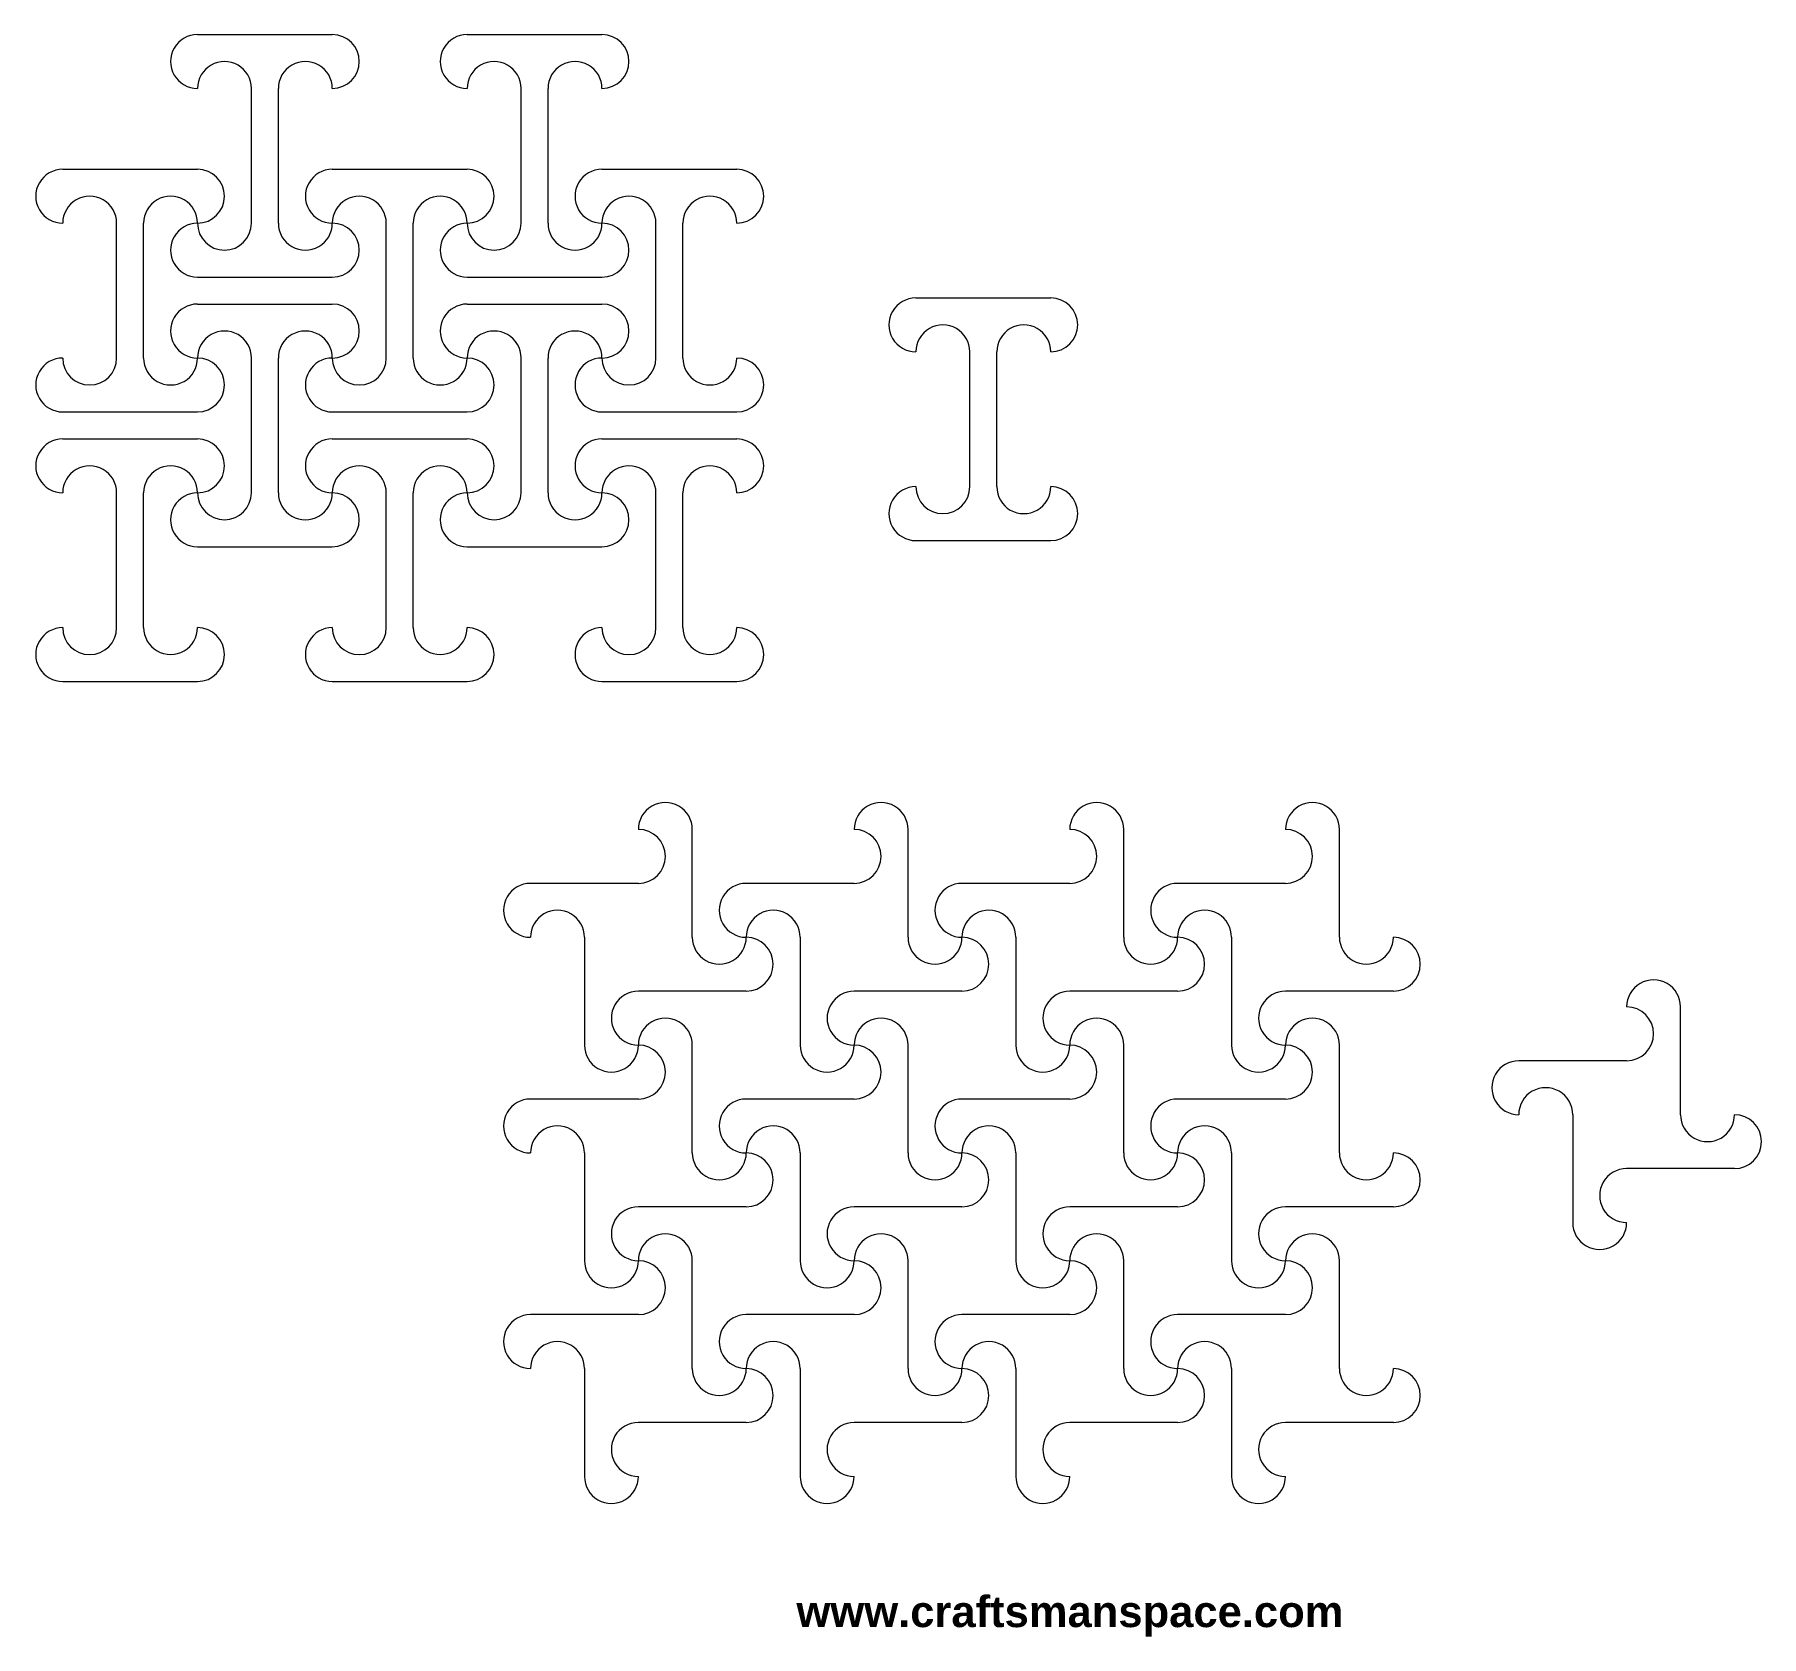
# Model space of a CAD drawing. Header units: millimetres. Extents: x -48 to 173, y -9 to 196.
import ezdxf

# ---------------------------------------------------------------- set-up
doc = ezdxf.new("R2010")
doc.units = ezdxf.units.MM
doc.header["$MEASUREMENT"] = 0
doc.layers.add('Default', color=7, linetype='Continuous')

msp = doc.modelspace()

# ---------------------------------------------------------------- texts
at = {"insert": (49.68, -4.27), "char_height": 4, "width": 92.9586, "attachment_point": 1}
msp.add_mtext('{\\fArial|b1|i0|c0|p34;www.craftsmanspace.com}', dxfattribs=at)

# ---------------------------------------------------------------- linework, layer by layer
at = {"layer": 'Default', "lineweight": 9}
for points, knots in [([(-27.17, 196.11), (-28.41, 196.11), (-29.55, 195.45), (-30.17, 194.38), (-30.17, 194.38), (-30.79, 193.31), (-30.79, 192), (-30.17, 190.92), (-30.17, 190.92), (-29.55, 189.85), (-28.41, 189.2), (-27.17, 189.2)], [0, 0, 0, 0, 0.25, 0.25, 0.25, 0.25, 0.5, 0.5, 0.5, 0.5, 1, 1, 1, 1]), ([(-9.88, 189.2), (-7.97, 189.2), (-6.42, 190.74), (-6.42, 192.65), (-6.42, 192.65), (-6.42, 194.57), (-7.97, 196.11), (-9.88, 196.11)], [0, 0, 0, 0, 0.333333, 0.333333, 0.333333, 0.333333, 1, 1, 1, 1]), ([(7.42, 196.11), (6.19, 196.11), (5.04, 195.45), (4.43, 194.38), (4.43, 194.38), (3.81, 193.31), (3.81, 192), (4.43, 190.92), (4.43, 190.92), (5.04, 189.85), (6.19, 189.2), (7.42, 189.2)], [0, 0, 0, 0, 0.25, 0.25, 0.25, 0.25, 0.5, 0.5, 0.5, 0.5, 1, 1, 1, 1]), ([(24.72, 189.2), (26.63, 189.2), (28.18, 190.74), (28.18, 192.65), (28.18, 192.65), (28.18, 194.57), (26.63, 196.11), (24.72, 196.11)], [0, 0, 0, 0, 0.333333, 0.333333, 0.333333, 0.333333, 1, 1, 1, 1]), ([(-20.26, 189.2), (-20.26, 190.43), (-20.91, 191.57), (-21.98, 192.19), (-21.98, 192.19), (-23.06, 192.81), (-24.37, 192.81), (-25.44, 192.19), (-25.44, 192.19), (-26.51, 191.57), (-27.17, 190.43), (-27.17, 189.2)], [0, 0, 0, 0, 0.25, 0.25, 0.25, 0.25, 0.5, 0.5, 0.5, 0.5, 1, 1, 1, 1]), ([(-9.88, 189.2), (-9.88, 190.43), (-10.54, 191.57), (-11.61, 192.19), (-11.61, 192.19), (-12.68, 192.81), (-14, 192.81), (-15.07, 192.19), (-15.07, 192.19), (-16.14, 191.57), (-16.8, 190.43), (-16.8, 189.2)], [0, 0, 0, 0, 0.25, 0.25, 0.25, 0.25, 0.5, 0.5, 0.5, 0.5, 1, 1, 1, 1]), ([(14.34, 189.2), (14.34, 190.43), (13.68, 191.57), (12.61, 192.19), (12.61, 192.19), (11.54, 192.81), (10.22, 192.81), (9.15, 192.19), (9.15, 192.19), (8.08, 191.57), (7.42, 190.43), (7.42, 189.2)], [0, 0, 0, 0, 0.25, 0.25, 0.25, 0.25, 0.5, 0.5, 0.5, 0.5, 1, 1, 1, 1]), ([(24.72, 189.2), (24.72, 190.43), (24.06, 191.57), (22.99, 192.19), (22.99, 192.19), (21.92, 192.81), (20.6, 192.81), (19.53, 192.19), (19.53, 192.19), (18.46, 191.57), (17.8, 190.43), (17.8, 189.2)], [0, 0, 0, 0, 0.25, 0.25, 0.25, 0.25, 0.5, 0.5, 0.5, 0.5, 1, 1, 1, 1]), ([(-44.47, 178.82), (-45.71, 178.82), (-46.85, 178.16), (-47.47, 177.09), (-47.47, 177.09), (-48.09, 176.02), (-48.09, 174.7), (-47.47, 173.63), (-47.47, 173.63), (-46.85, 172.56), (-45.71, 171.9), (-44.47, 171.9)], [0, 0, 0, 0, 0.25, 0.25, 0.25, 0.25, 0.5, 0.5, 0.5, 0.5, 1, 1, 1, 1]), ([(-27.17, 171.9), (-25.26, 171.9), (-23.71, 173.45), (-23.71, 175.36), (-23.71, 175.36), (-23.71, 177.27), (-25.26, 178.82), (-27.17, 178.82)], [0, 0, 0, 0, 0.333333, 0.333333, 0.333333, 0.333333, 1, 1, 1, 1]), ([(-9.88, 178.82), (-11.11, 178.82), (-12.25, 178.16), (-12.87, 177.09), (-12.87, 177.09), (-13.49, 176.02), (-13.49, 174.7), (-12.87, 173.63), (-12.87, 173.63), (-12.25, 172.56), (-11.11, 171.9), (-9.88, 171.9)], [0, 0, 0, 0, 0.25, 0.25, 0.25, 0.25, 0.5, 0.5, 0.5, 0.5, 1, 1, 1, 1]), ([(7.42, 171.9), (9.33, 171.9), (10.88, 173.45), (10.88, 175.36), (10.88, 175.36), (10.88, 177.27), (9.33, 178.82), (7.42, 178.82)], [0, 0, 0, 0, 0.333333, 0.333333, 0.333333, 0.333333, 1, 1, 1, 1]), ([(24.72, 178.82), (23.48, 178.82), (22.34, 178.16), (21.72, 177.09), (21.72, 177.09), (21.11, 176.02), (21.11, 174.7), (21.72, 173.63), (21.72, 173.63), (22.34, 172.56), (23.48, 171.9), (24.72, 171.9)], [0, 0, 0, 0, 0.25, 0.25, 0.25, 0.25, 0.5, 0.5, 0.5, 0.5, 1, 1, 1, 1]), ([(42.02, 171.9), (43.93, 171.9), (45.48, 173.45), (45.48, 175.36), (45.48, 175.36), (45.48, 177.27), (43.93, 178.82), (42.02, 178.82)], [0, 0, 0, 0, 0.333333, 0.333333, 0.333333, 0.333333, 1, 1, 1, 1]), ([(-37.55, 171.9), (-37.55, 173.13), (-38.21, 174.28), (-39.28, 174.89), (-39.28, 174.89), (-40.35, 175.51), (-41.67, 175.51), (-42.74, 174.89), (-42.74, 174.89), (-43.81, 174.28), (-44.47, 173.13), (-44.47, 171.9)], [0, 0, 0, 0, 0.25, 0.25, 0.25, 0.25, 0.5, 0.5, 0.5, 0.5, 1, 1, 1, 1]), ([(-27.17, 171.9), (-27.17, 173.13), (-27.83, 174.28), (-28.9, 174.89), (-28.9, 174.89), (-29.97, 175.51), (-31.29, 175.51), (-32.36, 174.89), (-32.36, 174.89), (-33.43, 174.28), (-34.09, 173.13), (-34.09, 171.9)], [0, 0, 0, 0, 0.25, 0.25, 0.25, 0.25, 0.5, 0.5, 0.5, 0.5, 1, 1, 1, 1]), ([(-2.96, 171.9), (-2.96, 173.13), (-3.62, 174.28), (-4.69, 174.89), (-4.69, 174.89), (-5.76, 175.51), (-7.08, 175.51), (-8.15, 174.89), (-8.15, 174.89), (-9.22, 174.28), (-9.88, 173.13), (-9.88, 171.9)], [0, 0, 0, 0, 0.25, 0.25, 0.25, 0.25, 0.5, 0.5, 0.5, 0.5, 1, 1, 1, 1]), ([(7.42, 171.9), (7.42, 173.13), (6.76, 174.28), (5.69, 174.89), (5.69, 174.89), (4.62, 175.51), (3.3, 175.51), (2.23, 174.89), (2.23, 174.89), (1.16, 174.28), (0.5, 173.13), (0.5, 171.9)], [0, 0, 0, 0, 0.25, 0.25, 0.25, 0.25, 0.5, 0.5, 0.5, 0.5, 1, 1, 1, 1]), ([(31.64, 171.9), (31.64, 173.13), (30.98, 174.28), (29.91, 174.89), (29.91, 174.89), (28.84, 175.51), (27.52, 175.51), (26.45, 174.89), (26.45, 174.89), (25.38, 174.28), (24.72, 173.13), (24.72, 171.9)], [0, 0, 0, 0, 0.25, 0.25, 0.25, 0.25, 0.5, 0.5, 0.5, 0.5, 1, 1, 1, 1]), ([(42.02, 171.9), (42.02, 173.13), (41.36, 174.28), (40.29, 174.89), (40.29, 174.89), (39.22, 175.51), (37.9, 175.51), (36.83, 174.89), (36.83, 174.89), (35.76, 174.28), (35.1, 173.13), (35.1, 171.9)], [0, 0, 0, 0, 0.25, 0.25, 0.25, 0.25, 0.5, 0.5, 0.5, 0.5, 1, 1, 1, 1]), ([(-27.17, 171.9), (-28.41, 171.9), (-29.55, 171.24), (-30.17, 170.17), (-30.17, 170.17), (-30.79, 169.1), (-30.79, 167.78), (-30.17, 166.71), (-30.17, 166.71), (-29.55, 165.64), (-28.41, 164.98), (-27.17, 164.98)], [0, 0, 0, 0, 0.25, 0.25, 0.25, 0.25, 0.5, 0.5, 0.5, 0.5, 1, 1, 1, 1]), ([(-27.17, 171.9), (-27.17, 169.99), (-25.63, 168.44), (-23.71, 168.44), (-23.71, 168.44), (-21.8, 168.44), (-20.26, 169.99), (-20.26, 171.9)], [0, 0, 0, 0, 0.333333, 0.333333, 0.333333, 0.333333, 1, 1, 1, 1]), ([(-16.8, 171.9), (-16.8, 170.66), (-16.14, 169.52), (-15.07, 168.9), (-15.07, 168.9), (-14, 168.28), (-12.68, 168.28), (-11.61, 168.9), (-11.61, 168.9), (-10.54, 169.52), (-9.88, 170.66), (-9.88, 171.9)], [0, 0, 0, 0, 0.25, 0.25, 0.25, 0.25, 0.5, 0.5, 0.5, 0.5, 1, 1, 1, 1]), ([(-9.88, 164.98), (-7.97, 164.98), (-6.42, 166.53), (-6.42, 168.44), (-6.42, 168.44), (-6.42, 170.35), (-7.97, 171.9), (-9.88, 171.9)], [0, 0, 0, 0, 0.333333, 0.333333, 0.333333, 0.333333, 1, 1, 1, 1]), ([(7.42, 171.9), (6.19, 171.9), (5.04, 171.24), (4.43, 170.17), (4.43, 170.17), (3.81, 169.1), (3.81, 167.78), (4.43, 166.71), (4.43, 166.71), (5.04, 165.64), (6.19, 164.98), (7.42, 164.98)], [0, 0, 0, 0, 0.25, 0.25, 0.25, 0.25, 0.5, 0.5, 0.5, 0.5, 1, 1, 1, 1]), ([(7.42, 171.9), (7.42, 169.99), (8.97, 168.44), (10.88, 168.44), (10.88, 168.44), (12.79, 168.44), (14.34, 169.99), (14.34, 171.9)], [0, 0, 0, 0, 0.333333, 0.333333, 0.333333, 0.333333, 1, 1, 1, 1]), ([(17.8, 171.9), (17.8, 170.66), (18.46, 169.52), (19.53, 168.9), (19.53, 168.9), (20.6, 168.28), (21.92, 168.28), (22.99, 168.9), (22.99, 168.9), (24.06, 169.52), (24.72, 170.66), (24.72, 171.9)], [0, 0, 0, 0, 0.25, 0.25, 0.25, 0.25, 0.5, 0.5, 0.5, 0.5, 1, 1, 1, 1]), ([(24.72, 164.98), (26.63, 164.98), (28.18, 166.53), (28.18, 168.44), (28.18, 168.44), (28.18, 170.35), (26.63, 171.9), (24.72, 171.9)], [0, 0, 0, 0, 0.333333, 0.333333, 0.333333, 0.333333, 1, 1, 1, 1]), ([(65, 162.31), (63.76, 162.31), (62.62, 161.65), (62, 160.58), (62, 160.58), (61.38, 159.51), (61.38, 158.19), (62, 157.12), (62, 157.12), (62.62, 156.05), (63.76, 155.39), (65, 155.39)], [0, 0, 0, 0, 0.25, 0.25, 0.25, 0.25, 0.5, 0.5, 0.5, 0.5, 1, 1, 1, 1]), ([(82.3, 155.39), (84.21, 155.39), (85.76, 156.94), (85.76, 158.85), (85.76, 158.85), (85.76, 160.76), (84.21, 162.31), (82.3, 162.31)], [0, 0, 0, 0, 0.333333, 0.333333, 0.333333, 0.333333, 1, 1, 1, 1]), ([(-27.17, 161.52), (-28.41, 161.52), (-29.55, 160.86), (-30.17, 159.79), (-30.17, 159.79), (-30.79, 158.72), (-30.79, 157.4), (-30.17, 156.33), (-30.17, 156.33), (-29.55, 155.26), (-28.41, 154.6), (-27.17, 154.6)], [0, 0, 0, 0, 0.25, 0.25, 0.25, 0.25, 0.5, 0.5, 0.5, 0.5, 1, 1, 1, 1]), ([(-9.88, 154.6), (-7.97, 154.6), (-6.42, 156.15), (-6.42, 158.06), (-6.42, 158.06), (-6.42, 159.97), (-7.97, 161.52), (-9.88, 161.52)], [0, 0, 0, 0, 0.333333, 0.333333, 0.333333, 0.333333, 1, 1, 1, 1]), ([(7.42, 161.52), (6.19, 161.52), (5.04, 160.86), (4.43, 159.79), (4.43, 159.79), (3.81, 158.72), (3.81, 157.4), (4.43, 156.33), (4.43, 156.33), (5.04, 155.26), (6.19, 154.6), (7.42, 154.6)], [0, 0, 0, 0, 0.25, 0.25, 0.25, 0.25, 0.5, 0.5, 0.5, 0.5, 1, 1, 1, 1]), ([(24.72, 154.6), (26.63, 154.6), (28.18, 156.15), (28.18, 158.06), (28.18, 158.06), (28.18, 159.97), (26.63, 161.52), (24.72, 161.52)], [0, 0, 0, 0, 0.333333, 0.333333, 0.333333, 0.333333, 1, 1, 1, 1]), ([(-20.26, 154.6), (-20.26, 155.84), (-20.91, 156.98), (-21.98, 157.6), (-21.98, 157.6), (-23.06, 158.21), (-24.37, 158.21), (-25.44, 157.6), (-25.44, 157.6), (-26.51, 156.98), (-27.17, 155.84), (-27.17, 154.6)], [0, 0, 0, 0, 0.25, 0.25, 0.25, 0.25, 0.5, 0.5, 0.5, 0.5, 1, 1, 1, 1]), ([(-9.88, 154.6), (-9.88, 155.84), (-10.54, 156.98), (-11.61, 157.6), (-11.61, 157.6), (-12.68, 158.21), (-14, 158.21), (-15.07, 157.6), (-15.07, 157.6), (-16.14, 156.98), (-16.8, 155.84), (-16.8, 154.6)], [0, 0, 0, 0, 0.25, 0.25, 0.25, 0.25, 0.5, 0.5, 0.5, 0.5, 1, 1, 1, 1]), ([(14.34, 154.6), (14.34, 155.84), (13.68, 156.98), (12.61, 157.6), (12.61, 157.6), (11.54, 158.21), (10.22, 158.21), (9.15, 157.6), (9.15, 157.6), (8.08, 156.98), (7.42, 155.84), (7.42, 154.6)], [0, 0, 0, 0, 0.25, 0.25, 0.25, 0.25, 0.5, 0.5, 0.5, 0.5, 1, 1, 1, 1]), ([(24.72, 154.6), (24.72, 155.84), (24.06, 156.98), (22.99, 157.6), (22.99, 157.6), (21.92, 158.21), (20.6, 158.21), (19.53, 157.6), (19.53, 157.6), (18.46, 156.98), (17.8, 155.84), (17.8, 154.6)], [0, 0, 0, 0, 0.25, 0.25, 0.25, 0.25, 0.5, 0.5, 0.5, 0.5, 1, 1, 1, 1]), ([(71.92, 155.39), (71.92, 156.62), (71.26, 157.76), (70.19, 158.38), (70.19, 158.38), (69.12, 159), (67.8, 159), (66.73, 158.38), (66.73, 158.38), (65.66, 157.76), (65, 156.62), (65, 155.39)], [0, 0, 0, 0, 0.25, 0.25, 0.25, 0.25, 0.5, 0.5, 0.5, 0.5, 1, 1, 1, 1]), ([(82.3, 155.39), (82.3, 156.62), (81.64, 157.76), (80.57, 158.38), (80.57, 158.38), (79.5, 159), (78.18, 159), (77.11, 158.38), (77.11, 158.38), (76.04, 157.76), (75.38, 156.62), (75.38, 155.39)], [0, 0, 0, 0, 0.25, 0.25, 0.25, 0.25, 0.5, 0.5, 0.5, 0.5, 1, 1, 1, 1]), ([(-44.47, 154.6), (-45.71, 154.6), (-46.85, 153.94), (-47.47, 152.87), (-47.47, 152.87), (-48.09, 151.8), (-48.09, 150.48), (-47.47, 149.41), (-47.47, 149.41), (-46.85, 148.34), (-45.71, 147.68), (-44.47, 147.68)], [0, 0, 0, 0, 0.25, 0.25, 0.25, 0.25, 0.5, 0.5, 0.5, 0.5, 1, 1, 1, 1]), ([(-44.47, 154.6), (-44.47, 152.69), (-42.92, 151.14), (-41.01, 151.14), (-41.01, 151.14), (-39.1, 151.14), (-37.55, 152.69), (-37.55, 154.6)], [0, 0, 0, 0, 0.333333, 0.333333, 0.333333, 0.333333, 1, 1, 1, 1]), ([(-34.09, 154.6), (-34.09, 153.36), (-33.43, 152.22), (-32.36, 151.6), (-32.36, 151.6), (-31.29, 150.99), (-29.97, 150.99), (-28.9, 151.6), (-28.9, 151.6), (-27.83, 152.22), (-27.17, 153.36), (-27.17, 154.6)], [0, 0, 0, 0, 0.25, 0.25, 0.25, 0.25, 0.5, 0.5, 0.5, 0.5, 1, 1, 1, 1]), ([(-27.17, 147.68), (-25.26, 147.68), (-23.71, 149.23), (-23.71, 151.14), (-23.71, 151.14), (-23.71, 153.05), (-25.26, 154.6), (-27.17, 154.6)], [0, 0, 0, 0, 0.333333, 0.333333, 0.333333, 0.333333, 1, 1, 1, 1]), ([(-9.88, 154.6), (-11.11, 154.6), (-12.25, 153.94), (-12.87, 152.87), (-12.87, 152.87), (-13.49, 151.8), (-13.49, 150.48), (-12.87, 149.41), (-12.87, 149.41), (-12.25, 148.34), (-11.11, 147.68), (-9.88, 147.68)], [0, 0, 0, 0, 0.25, 0.25, 0.25, 0.25, 0.5, 0.5, 0.5, 0.5, 1, 1, 1, 1]), ([(-9.88, 154.6), (-9.88, 152.69), (-8.33, 151.14), (-6.42, 151.14), (-6.42, 151.14), (-4.51, 151.14), (-2.96, 152.69), (-2.96, 154.6)], [0, 0, 0, 0, 0.333333, 0.333333, 0.333333, 0.333333, 1, 1, 1, 1]), ([(0.5, 154.6), (0.5, 153.36), (1.16, 152.22), (2.23, 151.6), (2.23, 151.6), (3.3, 150.99), (4.62, 150.99), (5.69, 151.6), (5.69, 151.6), (6.76, 152.22), (7.42, 153.36), (7.42, 154.6)], [0, 0, 0, 0, 0.25, 0.25, 0.25, 0.25, 0.5, 0.5, 0.5, 0.5, 1, 1, 1, 1]), ([(7.42, 147.68), (9.33, 147.68), (10.88, 149.23), (10.88, 151.14), (10.88, 151.14), (10.88, 153.05), (9.33, 154.6), (7.42, 154.6)], [0, 0, 0, 0, 0.333333, 0.333333, 0.333333, 0.333333, 1, 1, 1, 1]), ([(24.72, 154.6), (23.48, 154.6), (22.34, 153.94), (21.72, 152.87), (21.72, 152.87), (21.11, 151.8), (21.11, 150.48), (21.72, 149.41), (21.72, 149.41), (22.34, 148.34), (23.48, 147.68), (24.72, 147.68)], [0, 0, 0, 0, 0.25, 0.25, 0.25, 0.25, 0.5, 0.5, 0.5, 0.5, 1, 1, 1, 1]), ([(24.72, 154.6), (24.72, 152.69), (26.27, 151.14), (28.18, 151.14), (28.18, 151.14), (30.09, 151.14), (31.64, 152.69), (31.64, 154.6)], [0, 0, 0, 0, 0.333333, 0.333333, 0.333333, 0.333333, 1, 1, 1, 1]), ([(35.1, 154.6), (35.1, 153.36), (35.76, 152.22), (36.83, 151.6), (36.83, 151.6), (37.9, 150.99), (39.22, 150.99), (40.29, 151.6), (40.29, 151.6), (41.36, 152.22), (42.02, 153.36), (42.02, 154.6)], [0, 0, 0, 0, 0.25, 0.25, 0.25, 0.25, 0.5, 0.5, 0.5, 0.5, 1, 1, 1, 1]), ([(42.02, 147.68), (43.93, 147.68), (45.48, 149.23), (45.48, 151.14), (45.48, 151.14), (45.48, 153.05), (43.93, 154.6), (42.02, 154.6)], [0, 0, 0, 0, 0.333333, 0.333333, 0.333333, 0.333333, 1, 1, 1, 1]), ([(-44.47, 144.22), (-45.71, 144.22), (-46.85, 143.56), (-47.47, 142.49), (-47.47, 142.49), (-48.09, 141.42), (-48.09, 140.1), (-47.47, 139.03), (-47.47, 139.03), (-46.85, 137.96), (-45.71, 137.3), (-44.47, 137.3)], [0, 0, 0, 0, 0.25, 0.25, 0.25, 0.25, 0.5, 0.5, 0.5, 0.5, 1, 1, 1, 1]), ([(-27.17, 137.3), (-25.26, 137.3), (-23.71, 138.85), (-23.71, 140.76), (-23.71, 140.76), (-23.71, 142.67), (-25.26, 144.22), (-27.17, 144.22)], [0, 0, 0, 0, 0.333333, 0.333333, 0.333333, 0.333333, 1, 1, 1, 1]), ([(-9.88, 144.22), (-11.11, 144.22), (-12.25, 143.56), (-12.87, 142.49), (-12.87, 142.49), (-13.49, 141.42), (-13.49, 140.1), (-12.87, 139.03), (-12.87, 139.03), (-12.25, 137.96), (-11.11, 137.3), (-9.88, 137.3)], [0, 0, 0, 0, 0.25, 0.25, 0.25, 0.25, 0.5, 0.5, 0.5, 0.5, 1, 1, 1, 1]), ([(7.42, 137.3), (9.33, 137.3), (10.88, 138.85), (10.88, 140.76), (10.88, 140.76), (10.88, 142.67), (9.33, 144.22), (7.42, 144.22)], [0, 0, 0, 0, 0.333333, 0.333333, 0.333333, 0.333333, 1, 1, 1, 1]), ([(24.72, 144.22), (23.48, 144.22), (22.34, 143.56), (21.72, 142.49), (21.72, 142.49), (21.11, 141.42), (21.11, 140.1), (21.72, 139.03), (21.72, 139.03), (22.34, 137.96), (23.48, 137.3), (24.72, 137.3)], [0, 0, 0, 0, 0.25, 0.25, 0.25, 0.25, 0.5, 0.5, 0.5, 0.5, 1, 1, 1, 1]), ([(42.02, 137.3), (43.93, 137.3), (45.48, 138.85), (45.48, 140.76), (45.48, 140.76), (45.48, 142.67), (43.93, 144.22), (42.02, 144.22)], [0, 0, 0, 0, 0.333333, 0.333333, 0.333333, 0.333333, 1, 1, 1, 1]), ([(-37.55, 137.3), (-37.55, 138.54), (-38.21, 139.68), (-39.28, 140.3), (-39.28, 140.3), (-40.35, 140.92), (-41.67, 140.92), (-42.74, 140.3), (-42.74, 140.3), (-43.81, 139.68), (-44.47, 138.54), (-44.47, 137.3)], [0, 0, 0, 0, 0.25, 0.25, 0.25, 0.25, 0.5, 0.5, 0.5, 0.5, 1, 1, 1, 1]), ([(-27.17, 137.3), (-27.17, 138.54), (-27.83, 139.68), (-28.9, 140.3), (-28.9, 140.3), (-29.97, 140.92), (-31.29, 140.92), (-32.36, 140.3), (-32.36, 140.3), (-33.43, 139.68), (-34.09, 138.54), (-34.09, 137.3)], [0, 0, 0, 0, 0.25, 0.25, 0.25, 0.25, 0.5, 0.5, 0.5, 0.5, 1, 1, 1, 1]), ([(-2.96, 137.3), (-2.96, 138.54), (-3.62, 139.68), (-4.69, 140.3), (-4.69, 140.3), (-5.76, 140.92), (-7.08, 140.92), (-8.15, 140.3), (-8.15, 140.3), (-9.22, 139.68), (-9.88, 138.54), (-9.88, 137.3)], [0, 0, 0, 0, 0.25, 0.25, 0.25, 0.25, 0.5, 0.5, 0.5, 0.5, 1, 1, 1, 1]), ([(7.42, 137.3), (7.42, 138.54), (6.76, 139.68), (5.69, 140.3), (5.69, 140.3), (4.62, 140.92), (3.3, 140.92), (2.23, 140.3), (2.23, 140.3), (1.16, 139.68), (0.5, 138.54), (0.5, 137.3)], [0, 0, 0, 0, 0.25, 0.25, 0.25, 0.25, 0.5, 0.5, 0.5, 0.5, 1, 1, 1, 1]), ([(31.64, 137.3), (31.64, 138.54), (30.98, 139.68), (29.91, 140.3), (29.91, 140.3), (28.84, 140.92), (27.52, 140.92), (26.45, 140.3), (26.45, 140.3), (25.38, 139.68), (24.72, 138.54), (24.72, 137.3)], [0, 0, 0, 0, 0.25, 0.25, 0.25, 0.25, 0.5, 0.5, 0.5, 0.5, 1, 1, 1, 1]), ([(42.02, 137.3), (42.02, 138.54), (41.36, 139.68), (40.29, 140.3), (40.29, 140.3), (39.22, 140.92), (37.9, 140.92), (36.83, 140.3), (36.83, 140.3), (35.76, 139.68), (35.1, 138.54), (35.1, 137.3)], [0, 0, 0, 0, 0.25, 0.25, 0.25, 0.25, 0.5, 0.5, 0.5, 0.5, 1, 1, 1, 1]), ([(65, 138.09), (63.76, 138.09), (62.62, 137.43), (62, 136.36), (62, 136.36), (61.38, 135.29), (61.38, 133.97), (62, 132.9), (62, 132.9), (62.62, 131.83), (63.76, 131.17), (65, 131.17)], [0, 0, 0, 0, 0.25, 0.25, 0.25, 0.25, 0.5, 0.5, 0.5, 0.5, 1, 1, 1, 1]), ([(65, 138.09), (65, 136.18), (66.55, 134.63), (68.46, 134.63), (68.46, 134.63), (70.37, 134.63), (71.92, 136.18), (71.92, 138.09)], [0, 0, 0, 0, 0.333333, 0.333333, 0.333333, 0.333333, 1, 1, 1, 1]), ([(75.38, 138.09), (75.38, 136.85), (76.04, 135.71), (77.11, 135.09), (77.11, 135.09), (78.18, 134.47), (79.5, 134.47), (80.57, 135.09), (80.57, 135.09), (81.64, 135.71), (82.3, 136.85), (82.3, 138.09)], [0, 0, 0, 0, 0.25, 0.25, 0.25, 0.25, 0.5, 0.5, 0.5, 0.5, 1, 1, 1, 1]), ([(82.3, 131.17), (84.21, 131.17), (85.76, 132.72), (85.76, 134.63), (85.76, 134.63), (85.76, 136.54), (84.21, 138.09), (82.3, 138.09)], [0, 0, 0, 0, 0.333333, 0.333333, 0.333333, 0.333333, 1, 1, 1, 1]), ([(-27.17, 137.3), (-28.41, 137.3), (-29.55, 136.64), (-30.17, 135.57), (-30.17, 135.57), (-30.79, 134.5), (-30.79, 133.18), (-30.17, 132.11), (-30.17, 132.11), (-29.55, 131.04), (-28.41, 130.38), (-27.17, 130.38)], [0, 0, 0, 0, 0.25, 0.25, 0.25, 0.25, 0.5, 0.5, 0.5, 0.5, 1, 1, 1, 1]), ([(-27.17, 137.3), (-27.17, 135.39), (-25.63, 133.84), (-23.71, 133.84), (-23.71, 133.84), (-21.8, 133.84), (-20.26, 135.39), (-20.26, 137.3)], [0, 0, 0, 0, 0.333333, 0.333333, 0.333333, 0.333333, 1, 1, 1, 1]), ([(-16.8, 137.3), (-16.8, 136.07), (-16.14, 134.92), (-15.07, 134.31), (-15.07, 134.31), (-14, 133.69), (-12.68, 133.69), (-11.61, 134.31), (-11.61, 134.31), (-10.54, 134.92), (-9.88, 136.07), (-9.88, 137.3)], [0, 0, 0, 0, 0.25, 0.25, 0.25, 0.25, 0.5, 0.5, 0.5, 0.5, 1, 1, 1, 1]), ([(-9.88, 130.38), (-7.97, 130.38), (-6.42, 131.93), (-6.42, 133.84), (-6.42, 133.84), (-6.42, 135.75), (-7.97, 137.3), (-9.88, 137.3)], [0, 0, 0, 0, 0.333333, 0.333333, 0.333333, 0.333333, 1, 1, 1, 1]), ([(7.42, 137.3), (6.19, 137.3), (5.04, 136.64), (4.43, 135.57), (4.43, 135.57), (3.81, 134.5), (3.81, 133.18), (4.43, 132.11), (4.43, 132.11), (5.04, 131.04), (6.19, 130.38), (7.42, 130.38)], [0, 0, 0, 0, 0.25, 0.25, 0.25, 0.25, 0.5, 0.5, 0.5, 0.5, 1, 1, 1, 1]), ([(7.42, 137.3), (7.42, 135.39), (8.97, 133.84), (10.88, 133.84), (10.88, 133.84), (12.79, 133.84), (14.34, 135.39), (14.34, 137.3)], [0, 0, 0, 0, 0.333333, 0.333333, 0.333333, 0.333333, 1, 1, 1, 1]), ([(17.8, 137.3), (17.8, 136.07), (18.46, 134.92), (19.53, 134.31), (19.53, 134.31), (20.6, 133.69), (21.92, 133.69), (22.99, 134.31), (22.99, 134.31), (24.06, 134.92), (24.72, 136.07), (24.72, 137.3)], [0, 0, 0, 0, 0.25, 0.25, 0.25, 0.25, 0.5, 0.5, 0.5, 0.5, 1, 1, 1, 1]), ([(24.72, 130.38), (26.63, 130.38), (28.18, 131.93), (28.18, 133.84), (28.18, 133.84), (28.18, 135.75), (26.63, 137.3), (24.72, 137.3)], [0, 0, 0, 0, 0.333333, 0.333333, 0.333333, 0.333333, 1, 1, 1, 1]), ([(-44.47, 120), (-45.71, 120), (-46.85, 119.34), (-47.47, 118.27), (-47.47, 118.27), (-48.09, 117.2), (-48.09, 115.88), (-47.47, 114.81), (-47.47, 114.81), (-46.85, 113.74), (-45.71, 113.08), (-44.47, 113.08)], [0, 0, 0, 0, 0.25, 0.25, 0.25, 0.25, 0.5, 0.5, 0.5, 0.5, 1, 1, 1, 1]), ([(-44.47, 120), (-44.47, 118.09), (-42.92, 116.54), (-41.01, 116.54), (-41.01, 116.54), (-39.1, 116.54), (-37.55, 118.09), (-37.55, 120)], [0, 0, 0, 0, 0.333333, 0.333333, 0.333333, 0.333333, 1, 1, 1, 1]), ([(-34.09, 120), (-34.09, 118.77), (-33.43, 117.63), (-32.36, 117.01), (-32.36, 117.01), (-31.29, 116.39), (-29.97, 116.39), (-28.9, 117.01), (-28.9, 117.01), (-27.83, 117.63), (-27.17, 118.77), (-27.17, 120)], [0, 0, 0, 0, 0.25, 0.25, 0.25, 0.25, 0.5, 0.5, 0.5, 0.5, 1, 1, 1, 1]), ([(-27.17, 113.08), (-25.26, 113.08), (-23.71, 114.63), (-23.71, 116.54), (-23.71, 116.54), (-23.71, 118.45), (-25.26, 120), (-27.17, 120)], [0, 0, 0, 0, 0.333333, 0.333333, 0.333333, 0.333333, 1, 1, 1, 1]), ([(-9.88, 120), (-11.11, 120), (-12.25, 119.34), (-12.87, 118.27), (-12.87, 118.27), (-13.49, 117.2), (-13.49, 115.88), (-12.87, 114.81), (-12.87, 114.81), (-12.25, 113.74), (-11.11, 113.08), (-9.88, 113.08)], [0, 0, 0, 0, 0.25, 0.25, 0.25, 0.25, 0.5, 0.5, 0.5, 0.5, 1, 1, 1, 1]), ([(-9.88, 120), (-9.88, 118.09), (-8.33, 116.54), (-6.42, 116.54), (-6.42, 116.54), (-4.51, 116.54), (-2.96, 118.09), (-2.96, 120)], [0, 0, 0, 0, 0.333333, 0.333333, 0.333333, 0.333333, 1, 1, 1, 1]), ([(0.5, 120), (0.5, 118.77), (1.16, 117.63), (2.23, 117.01), (2.23, 117.01), (3.3, 116.39), (4.62, 116.39), (5.69, 117.01), (5.69, 117.01), (6.76, 117.63), (7.42, 118.77), (7.42, 120)], [0, 0, 0, 0, 0.25, 0.25, 0.25, 0.25, 0.5, 0.5, 0.5, 0.5, 1, 1, 1, 1]), ([(7.42, 113.08), (9.33, 113.08), (10.88, 114.63), (10.88, 116.54), (10.88, 116.54), (10.88, 118.45), (9.33, 120), (7.42, 120)], [0, 0, 0, 0, 0.333333, 0.333333, 0.333333, 0.333333, 1, 1, 1, 1]), ([(24.72, 120), (23.48, 120), (22.34, 119.34), (21.72, 118.27), (21.72, 118.27), (21.11, 117.2), (21.11, 115.88), (21.72, 114.81), (21.72, 114.81), (22.34, 113.74), (23.48, 113.08), (24.72, 113.08)], [0, 0, 0, 0, 0.25, 0.25, 0.25, 0.25, 0.5, 0.5, 0.5, 0.5, 1, 1, 1, 1]), ([(24.72, 120), (24.72, 118.09), (26.27, 116.54), (28.18, 116.54), (28.18, 116.54), (30.09, 116.54), (31.64, 118.09), (31.64, 120)], [0, 0, 0, 0, 0.333333, 0.333333, 0.333333, 0.333333, 1, 1, 1, 1]), ([(35.1, 120), (35.1, 118.77), (35.76, 117.63), (36.83, 117.01), (36.83, 117.01), (37.9, 116.39), (39.22, 116.39), (40.29, 117.01), (40.29, 117.01), (41.36, 117.63), (42.02, 118.77), (42.02, 120)], [0, 0, 0, 0, 0.25, 0.25, 0.25, 0.25, 0.5, 0.5, 0.5, 0.5, 1, 1, 1, 1]), ([(42.02, 113.08), (43.93, 113.08), (45.48, 114.63), (45.48, 116.54), (45.48, 116.54), (45.48, 118.45), (43.93, 120), (42.02, 120)], [0, 0, 0, 0, 0.333333, 0.333333, 0.333333, 0.333333, 1, 1, 1, 1]), ([(36.31, 94.1), (36.31, 95.34), (35.65, 96.48), (34.58, 97.1), (34.58, 97.1), (33.51, 97.71), (32.19, 97.71), (31.12, 97.1), (31.12, 97.1), (30.05, 96.48), (29.39, 95.34), (29.39, 94.1)], [0, 0, 0, 0, 0.25, 0.25, 0.25, 0.25, 0.5, 0.5, 0.5, 0.5, 1, 1, 1, 1]), ([(63.99, 94.1), (63.99, 95.34), (63.33, 96.48), (62.26, 97.1), (62.26, 97.1), (61.19, 97.71), (59.87, 97.71), (58.8, 97.1), (58.8, 97.1), (57.73, 96.48), (57.07, 95.34), (57.07, 94.1)], [0, 0, 0, 0, 0.25, 0.25, 0.25, 0.25, 0.5, 0.5, 0.5, 0.5, 1, 1, 1, 1]), ([(91.66, 94.1), (91.66, 95.34), (91, 96.48), (89.93, 97.1), (89.93, 97.1), (88.86, 97.71), (87.54, 97.71), (86.47, 97.1), (86.47, 97.1), (85.4, 96.48), (84.74, 95.34), (84.74, 94.1)], [0, 0, 0, 0, 0.25, 0.25, 0.25, 0.25, 0.5, 0.5, 0.5, 0.5, 1, 1, 1, 1]), ([(119.34, 94.1), (119.34, 95.34), (118.68, 96.48), (117.61, 97.1), (117.61, 97.1), (116.54, 97.71), (115.22, 97.71), (114.15, 97.1), (114.15, 97.1), (113.08, 96.48), (112.42, 95.34), (112.42, 94.1)], [0, 0, 0, 0, 0.25, 0.25, 0.25, 0.25, 0.5, 0.5, 0.5, 0.5, 1, 1, 1, 1]), ([(29.39, 87.18), (31.3, 87.18), (32.85, 88.73), (32.85, 90.64), (32.85, 90.64), (32.85, 92.55), (31.3, 94.1), (29.39, 94.1)], [0, 0, 0, 0, 0.333333, 0.333333, 0.333333, 0.333333, 1, 1, 1, 1]), ([(57.07, 87.18), (58.98, 87.18), (60.53, 88.73), (60.53, 90.64), (60.53, 90.64), (60.53, 92.55), (58.98, 94.1), (57.07, 94.1)], [0, 0, 0, 0, 0.333333, 0.333333, 0.333333, 0.333333, 1, 1, 1, 1]), ([(84.74, 87.18), (86.65, 87.18), (88.2, 88.73), (88.2, 90.64), (88.2, 90.64), (88.2, 92.55), (86.65, 94.1), (84.74, 94.1)], [0, 0, 0, 0, 0.333333, 0.333333, 0.333333, 0.333333, 1, 1, 1, 1]), ([(112.42, 87.18), (114.33, 87.18), (115.88, 88.73), (115.88, 90.64), (115.88, 90.64), (115.88, 92.55), (114.33, 94.1), (112.42, 94.1)], [0, 0, 0, 0, 0.333333, 0.333333, 0.333333, 0.333333, 1, 1, 1, 1]), ([(15.55, 87.18), (14.32, 87.18), (13.17, 86.52), (12.56, 85.45), (12.56, 85.45), (11.94, 84.38), (11.94, 83.06), (12.56, 81.99), (12.56, 81.99), (13.17, 80.92), (14.32, 80.26), (15.55, 80.26)], [0, 0, 0, 0, 0.25, 0.25, 0.25, 0.25, 0.5, 0.5, 0.5, 0.5, 1, 1, 1, 1]), ([(43.23, 87.18), (41.99, 87.18), (40.85, 86.52), (40.23, 85.45), (40.23, 85.45), (39.61, 84.38), (39.61, 83.06), (40.23, 81.99), (40.23, 81.99), (40.85, 80.92), (41.99, 80.26), (43.23, 80.26)], [0, 0, 0, 0, 0.25, 0.25, 0.25, 0.25, 0.5, 0.5, 0.5, 0.5, 1, 1, 1, 1]), ([(70.91, 87.18), (69.67, 87.18), (68.53, 86.52), (67.91, 85.45), (67.91, 85.45), (67.29, 84.38), (67.29, 83.06), (67.91, 81.99), (67.91, 81.99), (68.53, 80.92), (69.67, 80.26), (70.91, 80.26)], [0, 0, 0, 0, 0.25, 0.25, 0.25, 0.25, 0.5, 0.5, 0.5, 0.5, 1, 1, 1, 1]), ([(98.58, 87.18), (97.35, 87.18), (96.2, 86.52), (95.59, 85.45), (95.59, 85.45), (94.97, 84.38), (94.97, 83.06), (95.59, 81.99), (95.59, 81.99), (96.2, 80.92), (97.35, 80.26), (98.58, 80.26)], [0, 0, 0, 0, 0.25, 0.25, 0.25, 0.25, 0.5, 0.5, 0.5, 0.5, 1, 1, 1, 1]), ([(22.47, 80.26), (22.47, 81.5), (21.81, 82.64), (20.74, 83.26), (20.74, 83.26), (19.67, 83.88), (18.35, 83.88), (17.28, 83.26), (17.28, 83.26), (16.21, 82.64), (15.55, 81.5), (15.55, 80.26)], [0, 0, 0, 0, 0.25, 0.25, 0.25, 0.25, 0.5, 0.5, 0.5, 0.5, 1, 1, 1, 1]), ([(50.15, 80.26), (50.15, 81.5), (49.49, 82.64), (48.42, 83.26), (48.42, 83.26), (47.35, 83.88), (46.03, 83.88), (44.96, 83.26), (44.96, 83.26), (43.89, 82.64), (43.23, 81.5), (43.23, 80.26)], [0, 0, 0, 0, 0.25, 0.25, 0.25, 0.25, 0.5, 0.5, 0.5, 0.5, 1, 1, 1, 1]), ([(77.82, 80.26), (77.82, 81.5), (77.16, 82.64), (76.09, 83.26), (76.09, 83.26), (75.02, 83.88), (73.71, 83.88), (72.63, 83.26), (72.63, 83.26), (71.56, 82.64), (70.91, 81.5), (70.91, 80.26)], [0, 0, 0, 0, 0.25, 0.25, 0.25, 0.25, 0.5, 0.5, 0.5, 0.5, 1, 1, 1, 1]), ([(105.5, 80.26), (105.5, 81.5), (104.84, 82.64), (103.77, 83.26), (103.77, 83.26), (102.7, 83.88), (101.38, 83.88), (100.31, 83.26), (100.31, 83.26), (99.24, 82.64), (98.58, 81.5), (98.58, 80.26)], [0, 0, 0, 0, 0.25, 0.25, 0.25, 0.25, 0.5, 0.5, 0.5, 0.5, 1, 1, 1, 1]), ([(36.31, 80.26), (36.31, 79.03), (36.97, 77.88), (38.04, 77.27), (38.04, 77.27), (39.11, 76.65), (40.43, 76.65), (41.5, 77.27), (41.5, 77.27), (42.57, 77.88), (43.23, 79.03), (43.23, 80.26)], [0, 0, 0, 0, 0.25, 0.25, 0.25, 0.25, 0.5, 0.5, 0.5, 0.5, 1, 1, 1, 1]), ([(43.23, 73.34), (45.14, 73.34), (46.69, 74.89), (46.69, 76.8), (46.69, 76.8), (46.69, 78.71), (45.14, 80.26), (43.23, 80.26)], [0, 0, 0, 0, 0.333333, 0.333333, 0.333333, 0.333333, 1, 1, 1, 1]), ([(63.99, 80.26), (63.99, 79.03), (64.65, 77.88), (65.72, 77.27), (65.72, 77.27), (66.79, 76.65), (68.11, 76.65), (69.18, 77.27), (69.18, 77.27), (70.25, 77.88), (70.91, 79.03), (70.91, 80.26)], [0, 0, 0, 0, 0.25, 0.25, 0.25, 0.25, 0.5, 0.5, 0.5, 0.5, 1, 1, 1, 1]), ([(70.91, 73.34), (72.82, 73.34), (74.36, 74.89), (74.36, 76.8), (74.36, 76.8), (74.36, 78.71), (72.82, 80.26), (70.91, 80.26)], [0, 0, 0, 0, 0.333333, 0.333333, 0.333333, 0.333333, 1, 1, 1, 1]), ([(91.66, 80.26), (91.66, 79.03), (92.32, 77.88), (93.39, 77.27), (93.39, 77.27), (94.46, 76.65), (95.78, 76.65), (96.85, 77.27), (96.85, 77.27), (97.92, 77.88), (98.58, 79.03), (98.58, 80.26)], [0, 0, 0, 0, 0.25, 0.25, 0.25, 0.25, 0.5, 0.5, 0.5, 0.5, 1, 1, 1, 1]), ([(98.58, 73.34), (100.49, 73.34), (102.04, 74.89), (102.04, 76.8), (102.04, 76.8), (102.04, 78.71), (100.49, 80.26), (98.58, 80.26)], [0, 0, 0, 0, 0.333333, 0.333333, 0.333333, 0.333333, 1, 1, 1, 1]), ([(119.34, 80.26), (119.34, 79.03), (120, 77.88), (121.07, 77.27), (121.07, 77.27), (122.14, 76.65), (123.46, 76.65), (124.53, 77.27), (124.53, 77.27), (125.6, 77.88), (126.26, 79.03), (126.26, 80.26)], [0, 0, 0, 0, 0.25, 0.25, 0.25, 0.25, 0.5, 0.5, 0.5, 0.5, 1, 1, 1, 1]), ([(126.26, 73.34), (128.17, 73.34), (129.72, 74.89), (129.72, 76.8), (129.72, 76.8), (129.72, 78.71), (128.17, 80.26), (126.26, 80.26)], [0, 0, 0, 0, 0.333333, 0.333333, 0.333333, 0.333333, 1, 1, 1, 1]), ([(29.39, 73.34), (28.15, 73.34), (27.01, 72.68), (26.39, 71.61), (26.39, 71.61), (25.78, 70.54), (25.78, 69.22), (26.39, 68.15), (26.39, 68.15), (27.01, 67.08), (28.15, 66.42), (29.39, 66.42)], [0, 0, 0, 0, 0.25, 0.25, 0.25, 0.25, 0.5, 0.5, 0.5, 0.5, 1, 1, 1, 1]), ([(57.07, 73.34), (55.83, 73.34), (54.69, 72.68), (54.07, 71.61), (54.07, 71.61), (53.45, 70.54), (53.45, 69.22), (54.07, 68.15), (54.07, 68.15), (54.69, 67.08), (55.83, 66.42), (57.07, 66.42)], [0, 0, 0, 0, 0.25, 0.25, 0.25, 0.25, 0.5, 0.5, 0.5, 0.5, 1, 1, 1, 1]), ([(84.74, 73.34), (83.51, 73.34), (82.37, 72.68), (81.75, 71.61), (81.75, 71.61), (81.13, 70.54), (81.13, 69.22), (81.75, 68.15), (81.75, 68.15), (82.37, 67.08), (83.51, 66.42), (84.74, 66.42)], [0, 0, 0, 0, 0.25, 0.25, 0.25, 0.25, 0.5, 0.5, 0.5, 0.5, 1, 1, 1, 1]), ([(112.42, 73.34), (111.18, 73.34), (110.04, 72.68), (109.42, 71.61), (109.42, 71.61), (108.81, 70.54), (108.81, 69.22), (109.42, 68.15), (109.42, 68.15), (110.04, 67.08), (111.18, 66.42), (112.42, 66.42)], [0, 0, 0, 0, 0.25, 0.25, 0.25, 0.25, 0.5, 0.5, 0.5, 0.5, 1, 1, 1, 1]), ([(163.11, 71.33), (163.11, 72.56), (162.45, 73.71), (161.38, 74.32), (161.38, 74.32), (160.31, 74.94), (158.99, 74.94), (157.92, 74.32), (157.92, 74.32), (156.85, 73.71), (156.19, 72.56), (156.19, 71.33)], [0, 0, 0, 0, 0.25, 0.25, 0.25, 0.25, 0.5, 0.5, 0.5, 0.5, 1, 1, 1, 1]), ([(156.19, 64.41), (158.1, 64.41), (159.65, 65.96), (159.65, 67.87), (159.65, 67.87), (159.65, 69.78), (158.1, 71.33), (156.19, 71.33)], [0, 0, 0, 0, 0.333333, 0.333333, 0.333333, 0.333333, 1, 1, 1, 1]), ([(36.31, 66.42), (36.31, 67.66), (35.65, 68.8), (34.58, 69.42), (34.58, 69.42), (33.51, 70.04), (32.19, 70.04), (31.12, 69.42), (31.12, 69.42), (30.05, 68.8), (29.39, 67.66), (29.39, 66.42)], [0, 0, 0, 0, 0.25, 0.25, 0.25, 0.25, 0.5, 0.5, 0.5, 0.5, 1, 1, 1, 1]), ([(63.99, 66.42), (63.99, 67.66), (63.33, 68.8), (62.26, 69.42), (62.26, 69.42), (61.19, 70.04), (59.87, 70.04), (58.8, 69.42), (58.8, 69.42), (57.73, 68.8), (57.07, 67.66), (57.07, 66.42)], [0, 0, 0, 0, 0.25, 0.25, 0.25, 0.25, 0.5, 0.5, 0.5, 0.5, 1, 1, 1, 1]), ([(91.66, 66.42), (91.66, 67.66), (91, 68.8), (89.93, 69.42), (89.93, 69.42), (88.86, 70.04), (87.54, 70.04), (86.47, 69.42), (86.47, 69.42), (85.4, 68.8), (84.74, 67.66), (84.74, 66.42)], [0, 0, 0, 0, 0.25, 0.25, 0.25, 0.25, 0.5, 0.5, 0.5, 0.5, 1, 1, 1, 1]), ([(119.34, 66.42), (119.34, 67.66), (118.68, 68.8), (117.61, 69.42), (117.61, 69.42), (116.54, 70.04), (115.22, 70.04), (114.15, 69.42), (114.15, 69.42), (113.08, 68.8), (112.42, 67.66), (112.42, 66.42)], [0, 0, 0, 0, 0.25, 0.25, 0.25, 0.25, 0.5, 0.5, 0.5, 0.5, 1, 1, 1, 1]), ([(22.47, 66.42), (22.47, 65.19), (23.13, 64.05), (24.2, 63.43), (24.2, 63.43), (25.27, 62.81), (26.59, 62.81), (27.66, 63.43), (27.66, 63.43), (28.73, 64.05), (29.39, 65.19), (29.39, 66.42)], [0, 0, 0, 0, 0.25, 0.25, 0.25, 0.25, 0.5, 0.5, 0.5, 0.5, 1, 1, 1, 1]), ([(29.39, 59.5), (31.3, 59.5), (32.85, 61.05), (32.85, 62.96), (32.85, 62.96), (32.85, 64.87), (31.3, 66.42), (29.39, 66.42)], [0, 0, 0, 0, 0.333333, 0.333333, 0.333333, 0.333333, 1, 1, 1, 1]), ([(50.15, 66.42), (50.15, 65.19), (50.81, 64.05), (51.88, 63.43), (51.88, 63.43), (52.95, 62.81), (54.27, 62.81), (55.34, 63.43), (55.34, 63.43), (56.41, 64.05), (57.07, 65.19), (57.07, 66.42)], [0, 0, 0, 0, 0.25, 0.25, 0.25, 0.25, 0.5, 0.5, 0.5, 0.5, 1, 1, 1, 1]), ([(57.07, 59.5), (58.98, 59.5), (60.53, 61.05), (60.53, 62.96), (60.53, 62.96), (60.53, 64.87), (58.98, 66.42), (57.07, 66.42)], [0, 0, 0, 0, 0.333333, 0.333333, 0.333333, 0.333333, 1, 1, 1, 1]), ([(77.82, 66.42), (77.82, 65.19), (78.48, 64.05), (79.55, 63.43), (79.55, 63.43), (80.62, 62.81), (81.94, 62.81), (83.01, 63.43), (83.01, 63.43), (84.08, 64.05), (84.74, 65.19), (84.74, 66.42)], [0, 0, 0, 0, 0.25, 0.25, 0.25, 0.25, 0.5, 0.5, 0.5, 0.5, 1, 1, 1, 1]), ([(84.74, 59.5), (86.65, 59.5), (88.2, 61.05), (88.2, 62.96), (88.2, 62.96), (88.2, 64.87), (86.65, 66.42), (84.74, 66.42)], [0, 0, 0, 0, 0.333333, 0.333333, 0.333333, 0.333333, 1, 1, 1, 1]), ([(105.5, 66.42), (105.5, 65.19), (106.16, 64.05), (107.23, 63.43), (107.23, 63.43), (108.3, 62.81), (109.62, 62.81), (110.69, 63.43), (110.69, 63.43), (111.76, 64.05), (112.42, 65.19), (112.42, 66.42)], [0, 0, 0, 0, 0.25, 0.25, 0.25, 0.25, 0.5, 0.5, 0.5, 0.5, 1, 1, 1, 1]), ([(112.42, 59.5), (114.33, 59.5), (115.88, 61.05), (115.88, 62.96), (115.88, 62.96), (115.88, 64.87), (114.33, 66.42), (112.42, 66.42)], [0, 0, 0, 0, 0.333333, 0.333333, 0.333333, 0.333333, 1, 1, 1, 1]), ([(142.35, 64.41), (141.12, 64.41), (139.98, 63.75), (139.36, 62.68), (139.36, 62.68), (138.74, 61.61), (138.74, 60.29), (139.36, 59.22), (139.36, 59.22), (139.98, 58.15), (141.12, 57.49), (142.35, 57.49)], [0, 0, 0, 0, 0.25, 0.25, 0.25, 0.25, 0.5, 0.5, 0.5, 0.5, 1, 1, 1, 1]), ([(149.27, 57.49), (149.27, 58.73), (148.61, 59.87), (147.54, 60.49), (147.54, 60.49), (146.47, 61.1), (145.15, 61.1), (144.08, 60.49), (144.08, 60.49), (143.01, 59.87), (142.35, 58.73), (142.35, 57.49)], [0, 0, 0, 0, 0.25, 0.25, 0.25, 0.25, 0.5, 0.5, 0.5, 0.5, 1, 1, 1, 1]), ([(15.55, 59.5), (14.32, 59.5), (13.17, 58.84), (12.56, 57.77), (12.56, 57.77), (11.94, 56.7), (11.94, 55.39), (12.56, 54.31), (12.56, 54.31), (13.17, 53.24), (14.32, 52.58), (15.55, 52.58)], [0, 0, 0, 0, 0.25, 0.25, 0.25, 0.25, 0.5, 0.5, 0.5, 0.5, 1, 1, 1, 1]), ([(43.23, 59.5), (41.99, 59.5), (40.85, 58.84), (40.23, 57.77), (40.23, 57.77), (39.61, 56.7), (39.61, 55.39), (40.23, 54.31), (40.23, 54.31), (40.85, 53.24), (41.99, 52.58), (43.23, 52.58)], [0, 0, 0, 0, 0.25, 0.25, 0.25, 0.25, 0.5, 0.5, 0.5, 0.5, 1, 1, 1, 1]), ([(70.91, 59.5), (69.67, 59.5), (68.53, 58.84), (67.91, 57.77), (67.91, 57.77), (67.29, 56.7), (67.29, 55.39), (67.91, 54.31), (67.91, 54.31), (68.53, 53.24), (69.67, 52.58), (70.91, 52.58)], [0, 0, 0, 0, 0.25, 0.25, 0.25, 0.25, 0.5, 0.5, 0.5, 0.5, 1, 1, 1, 1]), ([(98.58, 59.5), (97.35, 59.5), (96.2, 58.84), (95.59, 57.77), (95.59, 57.77), (94.97, 56.7), (94.97, 55.39), (95.59, 54.31), (95.59, 54.31), (96.2, 53.24), (97.35, 52.58), (98.58, 52.58)], [0, 0, 0, 0, 0.25, 0.25, 0.25, 0.25, 0.5, 0.5, 0.5, 0.5, 1, 1, 1, 1]), ([(22.47, 52.58), (22.47, 53.82), (21.81, 54.96), (20.74, 55.58), (20.74, 55.58), (19.67, 56.2), (18.35, 56.2), (17.28, 55.58), (17.28, 55.58), (16.21, 54.96), (15.55, 53.82), (15.55, 52.58)], [0, 0, 0, 0, 0.25, 0.25, 0.25, 0.25, 0.5, 0.5, 0.5, 0.5, 1, 1, 1, 1]), ([(50.15, 52.58), (50.15, 53.82), (49.49, 54.96), (48.42, 55.58), (48.42, 55.58), (47.35, 56.2), (46.03, 56.2), (44.96, 55.58), (44.96, 55.58), (43.89, 54.96), (43.23, 53.82), (43.23, 52.58)], [0, 0, 0, 0, 0.25, 0.25, 0.25, 0.25, 0.5, 0.5, 0.5, 0.5, 1, 1, 1, 1]), ([(77.82, 52.58), (77.82, 53.82), (77.16, 54.96), (76.09, 55.58), (76.09, 55.58), (75.02, 56.2), (73.71, 56.2), (72.63, 55.58), (72.63, 55.58), (71.56, 54.96), (70.91, 53.82), (70.91, 52.58)], [0, 0, 0, 0, 0.25, 0.25, 0.25, 0.25, 0.5, 0.5, 0.5, 0.5, 1, 1, 1, 1]), ([(105.5, 52.58), (105.5, 53.82), (104.84, 54.96), (103.77, 55.58), (103.77, 55.58), (102.7, 56.2), (101.38, 56.2), (100.31, 55.58), (100.31, 55.58), (99.24, 54.96), (98.58, 53.82), (98.58, 52.58)], [0, 0, 0, 0, 0.25, 0.25, 0.25, 0.25, 0.5, 0.5, 0.5, 0.5, 1, 1, 1, 1]), ([(163.11, 57.49), (163.11, 56.25), (163.77, 55.11), (164.84, 54.49), (164.84, 54.49), (165.91, 53.88), (167.23, 53.88), (168.3, 54.49), (168.3, 54.49), (169.37, 55.11), (170.03, 56.25), (170.03, 57.49)], [0, 0, 0, 0, 0.25, 0.25, 0.25, 0.25, 0.5, 0.5, 0.5, 0.5, 1, 1, 1, 1]), ([(170.03, 50.57), (171.94, 50.57), (173.49, 52.12), (173.49, 54.03), (173.49, 54.03), (173.49, 55.94), (171.94, 57.49), (170.03, 57.49)], [0, 0, 0, 0, 0.333333, 0.333333, 0.333333, 0.333333, 1, 1, 1, 1]), ([(36.31, 52.58), (36.31, 51.35), (36.97, 50.21), (38.04, 49.59), (38.04, 49.59), (39.11, 48.97), (40.43, 48.97), (41.5, 49.59), (41.5, 49.59), (42.57, 50.21), (43.23, 51.35), (43.23, 52.58)], [0, 0, 0, 0, 0.25, 0.25, 0.25, 0.25, 0.5, 0.5, 0.5, 0.5, 1, 1, 1, 1]), ([(43.23, 45.67), (45.14, 45.67), (46.69, 47.21), (46.69, 49.13), (46.69, 49.13), (46.69, 51.04), (45.14, 52.58), (43.23, 52.58)], [0, 0, 0, 0, 0.333333, 0.333333, 0.333333, 0.333333, 1, 1, 1, 1]), ([(63.99, 52.58), (63.99, 51.35), (64.65, 50.21), (65.72, 49.59), (65.72, 49.59), (66.79, 48.97), (68.11, 48.97), (69.18, 49.59), (69.18, 49.59), (70.25, 50.21), (70.91, 51.35), (70.91, 52.58)], [0, 0, 0, 0, 0.25, 0.25, 0.25, 0.25, 0.5, 0.5, 0.5, 0.5, 1, 1, 1, 1]), ([(70.91, 45.67), (72.82, 45.67), (74.36, 47.21), (74.36, 49.13), (74.36, 49.13), (74.36, 51.04), (72.82, 52.58), (70.91, 52.58)], [0, 0, 0, 0, 0.333333, 0.333333, 0.333333, 0.333333, 1, 1, 1, 1]), ([(91.66, 52.58), (91.66, 51.35), (92.32, 50.21), (93.39, 49.59), (93.39, 49.59), (94.46, 48.97), (95.78, 48.97), (96.85, 49.59), (96.85, 49.59), (97.92, 50.21), (98.58, 51.35), (98.58, 52.58)], [0, 0, 0, 0, 0.25, 0.25, 0.25, 0.25, 0.5, 0.5, 0.5, 0.5, 1, 1, 1, 1]), ([(98.58, 45.67), (100.49, 45.67), (102.04, 47.21), (102.04, 49.13), (102.04, 49.13), (102.04, 51.04), (100.49, 52.58), (98.58, 52.58)], [0, 0, 0, 0, 0.333333, 0.333333, 0.333333, 0.333333, 1, 1, 1, 1]), ([(119.34, 52.58), (119.34, 51.35), (120, 50.21), (121.07, 49.59), (121.07, 49.59), (122.14, 48.97), (123.46, 48.97), (124.53, 49.59), (124.53, 49.59), (125.6, 50.21), (126.26, 51.35), (126.26, 52.58)], [0, 0, 0, 0, 0.25, 0.25, 0.25, 0.25, 0.5, 0.5, 0.5, 0.5, 1, 1, 1, 1]), ([(126.26, 45.67), (128.17, 45.67), (129.72, 47.21), (129.72, 49.13), (129.72, 49.13), (129.72, 51.04), (128.17, 52.58), (126.26, 52.58)], [0, 0, 0, 0, 0.333333, 0.333333, 0.333333, 0.333333, 1, 1, 1, 1]), ([(156.19, 50.57), (154.96, 50.57), (153.81, 49.91), (153.2, 48.84), (153.2, 48.84), (152.58, 47.77), (152.58, 46.45), (153.2, 45.38), (153.2, 45.38), (153.81, 44.31), (154.96, 43.65), (156.19, 43.65)], [0, 0, 0, 0, 0.25, 0.25, 0.25, 0.25, 0.5, 0.5, 0.5, 0.5, 1, 1, 1, 1]), ([(29.39, 45.67), (28.15, 45.67), (27.01, 45.01), (26.39, 43.94), (26.39, 43.94), (25.78, 42.87), (25.78, 41.55), (26.39, 40.48), (26.39, 40.48), (27.01, 39.41), (28.15, 38.75), (29.39, 38.75)], [0, 0, 0, 0, 0.25, 0.25, 0.25, 0.25, 0.5, 0.5, 0.5, 0.5, 1, 1, 1, 1]), ([(57.07, 45.67), (55.83, 45.67), (54.69, 45.01), (54.07, 43.94), (54.07, 43.94), (53.45, 42.87), (53.45, 41.55), (54.07, 40.48), (54.07, 40.48), (54.69, 39.41), (55.83, 38.75), (57.07, 38.75)], [0, 0, 0, 0, 0.25, 0.25, 0.25, 0.25, 0.5, 0.5, 0.5, 0.5, 1, 1, 1, 1]), ([(84.74, 45.67), (83.51, 45.67), (82.37, 45.01), (81.75, 43.94), (81.75, 43.94), (81.13, 42.87), (81.13, 41.55), (81.75, 40.48), (81.75, 40.48), (82.37, 39.41), (83.51, 38.75), (84.74, 38.75)], [0, 0, 0, 0, 0.25, 0.25, 0.25, 0.25, 0.5, 0.5, 0.5, 0.5, 1, 1, 1, 1]), ([(112.42, 45.67), (111.18, 45.67), (110.04, 45.01), (109.42, 43.94), (109.42, 43.94), (108.81, 42.87), (108.81, 41.55), (109.42, 40.48), (109.42, 40.48), (110.04, 39.41), (111.18, 38.75), (112.42, 38.75)], [0, 0, 0, 0, 0.25, 0.25, 0.25, 0.25, 0.5, 0.5, 0.5, 0.5, 1, 1, 1, 1]), ([(36.31, 38.75), (36.31, 39.98), (35.65, 41.12), (34.58, 41.74), (34.58, 41.74), (33.51, 42.36), (32.19, 42.36), (31.12, 41.74), (31.12, 41.74), (30.05, 41.12), (29.39, 39.98), (29.39, 38.75)], [0, 0, 0, 0, 0.25, 0.25, 0.25, 0.25, 0.5, 0.5, 0.5, 0.5, 1, 1, 1, 1]), ([(63.99, 38.75), (63.99, 39.98), (63.33, 41.12), (62.26, 41.74), (62.26, 41.74), (61.19, 42.36), (59.87, 42.36), (58.8, 41.74), (58.8, 41.74), (57.73, 41.12), (57.07, 39.98), (57.07, 38.75)], [0, 0, 0, 0, 0.25, 0.25, 0.25, 0.25, 0.5, 0.5, 0.5, 0.5, 1, 1, 1, 1]), ([(91.66, 38.75), (91.66, 39.98), (91, 41.12), (89.93, 41.74), (89.93, 41.74), (88.86, 42.36), (87.54, 42.36), (86.47, 41.74), (86.47, 41.74), (85.4, 41.12), (84.74, 39.98), (84.74, 38.75)], [0, 0, 0, 0, 0.25, 0.25, 0.25, 0.25, 0.5, 0.5, 0.5, 0.5, 1, 1, 1, 1]), ([(119.34, 38.75), (119.34, 39.98), (118.68, 41.12), (117.61, 41.74), (117.61, 41.74), (116.54, 42.36), (115.22, 42.36), (114.15, 41.74), (114.15, 41.74), (113.08, 41.12), (112.42, 39.98), (112.42, 38.75)], [0, 0, 0, 0, 0.25, 0.25, 0.25, 0.25, 0.5, 0.5, 0.5, 0.5, 1, 1, 1, 1]), ([(149.27, 43.65), (149.27, 42.41), (149.93, 41.27), (151, 40.65), (151, 40.65), (152.07, 40.04), (153.39, 40.04), (154.46, 40.65), (154.46, 40.65), (155.53, 41.27), (156.19, 42.41), (156.19, 43.65)], [0, 0, 0, 0, 0.25, 0.25, 0.25, 0.25, 0.5, 0.5, 0.5, 0.5, 1, 1, 1, 1]), ([(22.47, 38.75), (22.47, 37.51), (23.13, 36.37), (24.2, 35.75), (24.2, 35.75), (25.27, 35.13), (26.59, 35.13), (27.66, 35.75), (27.66, 35.75), (28.73, 36.37), (29.39, 37.51), (29.39, 38.75)], [0, 0, 0, 0, 0.25, 0.25, 0.25, 0.25, 0.5, 0.5, 0.5, 0.5, 1, 1, 1, 1]), ([(29.39, 31.83), (31.3, 31.83), (32.85, 33.38), (32.85, 35.29), (32.85, 35.29), (32.85, 37.2), (31.3, 38.75), (29.39, 38.75)], [0, 0, 0, 0, 0.333333, 0.333333, 0.333333, 0.333333, 1, 1, 1, 1]), ([(50.15, 38.75), (50.15, 37.51), (50.81, 36.37), (51.88, 35.75), (51.88, 35.75), (52.95, 35.13), (54.27, 35.13), (55.34, 35.75), (55.34, 35.75), (56.41, 36.37), (57.07, 37.51), (57.07, 38.75)], [0, 0, 0, 0, 0.25, 0.25, 0.25, 0.25, 0.5, 0.5, 0.5, 0.5, 1, 1, 1, 1]), ([(57.07, 31.83), (58.98, 31.83), (60.53, 33.38), (60.53, 35.29), (60.53, 35.29), (60.53, 37.2), (58.98, 38.75), (57.07, 38.75)], [0, 0, 0, 0, 0.333333, 0.333333, 0.333333, 0.333333, 1, 1, 1, 1]), ([(77.82, 38.75), (77.82, 37.51), (78.48, 36.37), (79.55, 35.75), (79.55, 35.75), (80.62, 35.13), (81.94, 35.13), (83.01, 35.75), (83.01, 35.75), (84.08, 36.37), (84.74, 37.51), (84.74, 38.75)], [0, 0, 0, 0, 0.25, 0.25, 0.25, 0.25, 0.5, 0.5, 0.5, 0.5, 1, 1, 1, 1]), ([(84.74, 31.83), (86.65, 31.83), (88.2, 33.38), (88.2, 35.29), (88.2, 35.29), (88.2, 37.2), (86.65, 38.75), (84.74, 38.75)], [0, 0, 0, 0, 0.333333, 0.333333, 0.333333, 0.333333, 1, 1, 1, 1]), ([(105.5, 38.75), (105.5, 37.51), (106.16, 36.37), (107.23, 35.75), (107.23, 35.75), (108.3, 35.13), (109.62, 35.13), (110.69, 35.75), (110.69, 35.75), (111.76, 36.37), (112.42, 37.51), (112.42, 38.75)], [0, 0, 0, 0, 0.25, 0.25, 0.25, 0.25, 0.5, 0.5, 0.5, 0.5, 1, 1, 1, 1]), ([(112.42, 31.83), (114.33, 31.83), (115.88, 33.38), (115.88, 35.29), (115.88, 35.29), (115.88, 37.2), (114.33, 38.75), (112.42, 38.75)], [0, 0, 0, 0, 0.333333, 0.333333, 0.333333, 0.333333, 1, 1, 1, 1]), ([(15.55, 31.83), (14.32, 31.83), (13.17, 31.17), (12.56, 30.1), (12.56, 30.1), (11.94, 29.03), (11.94, 27.71), (12.56, 26.64), (12.56, 26.64), (13.17, 25.57), (14.32, 24.91), (15.55, 24.91)], [0, 0, 0, 0, 0.25, 0.25, 0.25, 0.25, 0.5, 0.5, 0.5, 0.5, 1, 1, 1, 1]), ([(43.23, 31.83), (41.99, 31.83), (40.85, 31.17), (40.23, 30.1), (40.23, 30.1), (39.61, 29.03), (39.61, 27.71), (40.23, 26.64), (40.23, 26.64), (40.85, 25.57), (41.99, 24.91), (43.23, 24.91)], [0, 0, 0, 0, 0.25, 0.25, 0.25, 0.25, 0.5, 0.5, 0.5, 0.5, 1, 1, 1, 1]), ([(70.91, 31.83), (69.67, 31.83), (68.53, 31.17), (67.91, 30.1), (67.91, 30.1), (67.29, 29.03), (67.29, 27.71), (67.91, 26.64), (67.91, 26.64), (68.53, 25.57), (69.67, 24.91), (70.91, 24.91)], [0, 0, 0, 0, 0.25, 0.25, 0.25, 0.25, 0.5, 0.5, 0.5, 0.5, 1, 1, 1, 1]), ([(98.58, 31.83), (97.35, 31.83), (96.2, 31.17), (95.59, 30.1), (95.59, 30.1), (94.97, 29.03), (94.97, 27.71), (95.59, 26.64), (95.59, 26.64), (96.2, 25.57), (97.35, 24.91), (98.58, 24.91)], [0, 0, 0, 0, 0.25, 0.25, 0.25, 0.25, 0.5, 0.5, 0.5, 0.5, 1, 1, 1, 1]), ([(22.47, 24.91), (22.47, 26.14), (21.81, 27.29), (20.74, 27.9), (20.74, 27.9), (19.67, 28.52), (18.35, 28.52), (17.28, 27.9), (17.28, 27.9), (16.21, 27.29), (15.55, 26.14), (15.55, 24.91)], [0, 0, 0, 0, 0.25, 0.25, 0.25, 0.25, 0.5, 0.5, 0.5, 0.5, 1, 1, 1, 1]), ([(50.15, 24.91), (50.15, 26.14), (49.49, 27.29), (48.42, 27.9), (48.42, 27.9), (47.35, 28.52), (46.03, 28.52), (44.96, 27.9), (44.96, 27.9), (43.89, 27.29), (43.23, 26.14), (43.23, 24.91)], [0, 0, 0, 0, 0.25, 0.25, 0.25, 0.25, 0.5, 0.5, 0.5, 0.5, 1, 1, 1, 1]), ([(77.82, 24.91), (77.82, 26.14), (77.16, 27.29), (76.09, 27.9), (76.09, 27.9), (75.02, 28.52), (73.71, 28.52), (72.63, 27.9), (72.63, 27.9), (71.56, 27.29), (70.91, 26.14), (70.91, 24.91)], [0, 0, 0, 0, 0.25, 0.25, 0.25, 0.25, 0.5, 0.5, 0.5, 0.5, 1, 1, 1, 1]), ([(105.5, 24.91), (105.5, 26.14), (104.84, 27.29), (103.77, 27.9), (103.77, 27.9), (102.7, 28.52), (101.38, 28.52), (100.31, 27.9), (100.31, 27.9), (99.24, 27.29), (98.58, 26.14), (98.58, 24.91)], [0, 0, 0, 0, 0.25, 0.25, 0.25, 0.25, 0.5, 0.5, 0.5, 0.5, 1, 1, 1, 1]), ([(36.31, 24.91), (36.31, 23.67), (36.97, 22.53), (38.04, 21.91), (38.04, 21.91), (39.11, 21.29), (40.43, 21.29), (41.5, 21.91), (41.5, 21.91), (42.57, 22.53), (43.23, 23.67), (43.23, 24.91)], [0, 0, 0, 0, 0.25, 0.25, 0.25, 0.25, 0.5, 0.5, 0.5, 0.5, 1, 1, 1, 1]), ([(43.23, 17.99), (45.14, 17.99), (46.69, 19.54), (46.69, 21.45), (46.69, 21.45), (46.69, 23.36), (45.14, 24.91), (43.23, 24.91)], [0, 0, 0, 0, 0.333333, 0.333333, 0.333333, 0.333333, 1, 1, 1, 1]), ([(63.99, 24.91), (63.99, 23.67), (64.65, 22.53), (65.72, 21.91), (65.72, 21.91), (66.79, 21.29), (68.11, 21.29), (69.18, 21.91), (69.18, 21.91), (70.25, 22.53), (70.91, 23.67), (70.91, 24.91)], [0, 0, 0, 0, 0.25, 0.25, 0.25, 0.25, 0.5, 0.5, 0.5, 0.5, 1, 1, 1, 1]), ([(70.91, 17.99), (72.82, 17.99), (74.36, 19.54), (74.36, 21.45), (74.36, 21.45), (74.36, 23.36), (72.82, 24.91), (70.91, 24.91)], [0, 0, 0, 0, 0.333333, 0.333333, 0.333333, 0.333333, 1, 1, 1, 1]), ([(91.66, 24.91), (91.66, 23.67), (92.32, 22.53), (93.39, 21.91), (93.39, 21.91), (94.46, 21.29), (95.78, 21.29), (96.85, 21.91), (96.85, 21.91), (97.92, 22.53), (98.58, 23.67), (98.58, 24.91)], [0, 0, 0, 0, 0.25, 0.25, 0.25, 0.25, 0.5, 0.5, 0.5, 0.5, 1, 1, 1, 1]), ([(98.58, 17.99), (100.49, 17.99), (102.04, 19.54), (102.04, 21.45), (102.04, 21.45), (102.04, 23.36), (100.49, 24.91), (98.58, 24.91)], [0, 0, 0, 0, 0.333333, 0.333333, 0.333333, 0.333333, 1, 1, 1, 1]), ([(119.34, 24.91), (119.34, 23.67), (120, 22.53), (121.07, 21.91), (121.07, 21.91), (122.14, 21.29), (123.46, 21.29), (124.53, 21.91), (124.53, 21.91), (125.6, 22.53), (126.26, 23.67), (126.26, 24.91)], [0, 0, 0, 0, 0.25, 0.25, 0.25, 0.25, 0.5, 0.5, 0.5, 0.5, 1, 1, 1, 1]), ([(126.26, 17.99), (128.17, 17.99), (129.72, 19.54), (129.72, 21.45), (129.72, 21.45), (129.72, 23.36), (128.17, 24.91), (126.26, 24.91)], [0, 0, 0, 0, 0.333333, 0.333333, 0.333333, 0.333333, 1, 1, 1, 1]), ([(29.39, 17.99), (28.15, 17.99), (27.01, 17.33), (26.39, 16.26), (26.39, 16.26), (25.78, 15.19), (25.78, 13.87), (26.39, 12.8), (26.39, 12.8), (27.01, 11.73), (28.15, 11.07), (29.39, 11.07)], [0, 0, 0, 0, 0.25, 0.25, 0.25, 0.25, 0.5, 0.5, 0.5, 0.5, 1, 1, 1, 1]), ([(57.07, 17.99), (55.83, 17.99), (54.69, 17.33), (54.07, 16.26), (54.07, 16.26), (53.45, 15.19), (53.45, 13.87), (54.07, 12.8), (54.07, 12.8), (54.69, 11.73), (55.83, 11.07), (57.07, 11.07)], [0, 0, 0, 0, 0.25, 0.25, 0.25, 0.25, 0.5, 0.5, 0.5, 0.5, 1, 1, 1, 1]), ([(84.74, 17.99), (83.51, 17.99), (82.37, 17.33), (81.75, 16.26), (81.75, 16.26), (81.13, 15.19), (81.13, 13.87), (81.75, 12.8), (81.75, 12.8), (82.37, 11.73), (83.51, 11.07), (84.74, 11.07)], [0, 0, 0, 0, 0.25, 0.25, 0.25, 0.25, 0.5, 0.5, 0.5, 0.5, 1, 1, 1, 1]), ([(112.42, 17.99), (111.18, 17.99), (110.04, 17.33), (109.42, 16.26), (109.42, 16.26), (108.81, 15.19), (108.81, 13.87), (109.42, 12.8), (109.42, 12.8), (110.04, 11.73), (111.18, 11.07), (112.42, 11.07)], [0, 0, 0, 0, 0.25, 0.25, 0.25, 0.25, 0.5, 0.5, 0.5, 0.5, 1, 1, 1, 1]), ([(22.47, 11.07), (22.47, 9.83), (23.13, 8.69), (24.2, 8.07), (24.2, 8.07), (25.27, 7.46), (26.59, 7.46), (27.66, 8.07), (27.66, 8.07), (28.73, 8.69), (29.39, 9.83), (29.39, 11.07)], [0, 0, 0, 0, 0.25, 0.25, 0.25, 0.25, 0.5, 0.5, 0.5, 0.5, 1, 1, 1, 1]), ([(50.15, 11.07), (50.15, 9.83), (50.81, 8.69), (51.88, 8.07), (51.88, 8.07), (52.95, 7.46), (54.27, 7.46), (55.34, 8.07), (55.34, 8.07), (56.41, 8.69), (57.07, 9.83), (57.07, 11.07)], [0, 0, 0, 0, 0.25, 0.25, 0.25, 0.25, 0.5, 0.5, 0.5, 0.5, 1, 1, 1, 1]), ([(77.82, 11.07), (77.82, 9.83), (78.48, 8.69), (79.55, 8.07), (79.55, 8.07), (80.62, 7.46), (81.94, 7.46), (83.01, 8.07), (83.01, 8.07), (84.08, 8.69), (84.74, 9.83), (84.74, 11.07)], [0, 0, 0, 0, 0.25, 0.25, 0.25, 0.25, 0.5, 0.5, 0.5, 0.5, 1, 1, 1, 1]), ([(105.5, 11.07), (105.5, 9.83), (106.16, 8.69), (107.23, 8.07), (107.23, 8.07), (108.3, 7.46), (109.62, 7.46), (110.69, 8.07), (110.69, 8.07), (111.76, 8.69), (112.42, 9.83), (112.42, 11.07)], [0, 0, 0, 0, 0.25, 0.25, 0.25, 0.25, 0.5, 0.5, 0.5, 0.5, 1, 1, 1, 1])]:
    msp.add_open_spline(points, degree=3, knots=knots, dxfattribs=at)
for points in [[(-27.17, 196.11), (-27.17, 196.11), (-9.88, 196.11), (-9.88, 196.11)], [(7.42, 196.11), (7.42, 196.11), (24.72, 196.11), (24.72, 196.11)], [(-20.26, 171.9), (-20.26, 171.9), (-20.26, 189.2), (-20.26, 189.2)], [(-16.8, 171.9), (-16.8, 171.9), (-16.8, 189.2), (-16.8, 189.2)], [(14.34, 171.9), (14.34, 171.9), (14.34, 189.2), (14.34, 189.2)], [(17.8, 171.9), (17.8, 171.9), (17.8, 189.2), (17.8, 189.2)], [(-44.47, 178.82), (-44.47, 178.82), (-27.17, 178.82), (-27.17, 178.82)], [(-9.88, 178.82), (-9.88, 178.82), (7.42, 178.82), (7.42, 178.82)], [(24.72, 178.82), (24.72, 178.82), (42.02, 178.82), (42.02, 178.82)], [(-37.55, 154.6), (-37.55, 154.6), (-37.55, 171.9), (-37.55, 171.9)], [(-34.09, 154.6), (-34.09, 154.6), (-34.09, 171.9), (-34.09, 171.9)], [(-2.96, 154.6), (-2.96, 154.6), (-2.96, 171.9), (-2.96, 171.9)], [(0.5, 154.6), (0.5, 154.6), (0.5, 171.9), (0.5, 171.9)], [(31.64, 154.6), (31.64, 154.6), (31.64, 171.9), (31.64, 171.9)], [(35.1, 154.6), (35.1, 154.6), (35.1, 171.9), (35.1, 171.9)], [(-27.17, 164.98), (-27.17, 164.98), (-9.88, 164.98), (-9.88, 164.98)], [(7.42, 164.98), (7.42, 164.98), (24.72, 164.98), (24.72, 164.98)], [(65, 162.31), (65, 162.31), (82.3, 162.31), (82.3, 162.31)], [(-27.17, 161.52), (-27.17, 161.52), (-9.88, 161.52), (-9.88, 161.52)], [(7.42, 161.52), (7.42, 161.52), (24.72, 161.52), (24.72, 161.52)], [(71.92, 138.09), (71.92, 138.09), (71.92, 155.39), (71.92, 155.39)], [(75.38, 138.09), (75.38, 138.09), (75.38, 155.39), (75.38, 155.39)], [(-20.26, 137.3), (-20.26, 137.3), (-20.26, 154.6), (-20.26, 154.6)], [(-16.8, 137.3), (-16.8, 137.3), (-16.8, 154.6), (-16.8, 154.6)], [(14.34, 137.3), (14.34, 137.3), (14.34, 154.6), (14.34, 154.6)], [(17.8, 137.3), (17.8, 137.3), (17.8, 154.6), (17.8, 154.6)], [(-44.47, 147.68), (-44.47, 147.68), (-27.17, 147.68), (-27.17, 147.68)], [(-9.88, 147.68), (-9.88, 147.68), (7.42, 147.68), (7.42, 147.68)], [(24.72, 147.68), (24.72, 147.68), (42.02, 147.68), (42.02, 147.68)], [(-44.47, 144.22), (-44.47, 144.22), (-27.17, 144.22), (-27.17, 144.22)], [(-9.88, 144.22), (-9.88, 144.22), (7.42, 144.22), (7.42, 144.22)], [(24.72, 144.22), (24.72, 144.22), (42.02, 144.22), (42.02, 144.22)], [(-37.55, 120), (-37.55, 120), (-37.55, 137.3), (-37.55, 137.3)], [(-34.09, 120), (-34.09, 120), (-34.09, 137.3), (-34.09, 137.3)], [(-2.96, 120), (-2.96, 120), (-2.96, 137.3), (-2.96, 137.3)], [(0.5, 120), (0.5, 120), (0.5, 137.3), (0.5, 137.3)], [(31.64, 120), (31.64, 120), (31.64, 137.3), (31.64, 137.3)], [(35.1, 120), (35.1, 120), (35.1, 137.3), (35.1, 137.3)], [(65, 131.17), (65, 131.17), (82.3, 131.17), (82.3, 131.17)], [(-27.17, 130.38), (-27.17, 130.38), (-9.88, 130.38), (-9.88, 130.38)], [(7.42, 130.38), (7.42, 130.38), (24.72, 130.38), (24.72, 130.38)], [(-44.47, 113.08), (-44.47, 113.08), (-27.17, 113.08), (-27.17, 113.08)], [(-9.88, 113.08), (-9.88, 113.08), (7.42, 113.08), (7.42, 113.08)], [(24.72, 113.08), (24.72, 113.08), (42.02, 113.08), (42.02, 113.08)], [(36.31, 80.26), (36.31, 80.26), (36.31, 94.1), (36.31, 94.1)], [(63.99, 80.26), (63.99, 80.26), (63.99, 94.1), (63.99, 94.1)], [(91.66, 80.26), (91.66, 80.26), (91.66, 94.1), (91.66, 94.1)], [(119.34, 80.26), (119.34, 80.26), (119.34, 94.1), (119.34, 94.1)], [(29.39, 87.18), (29.39, 87.18), (15.55, 87.18), (15.55, 87.18)], [(57.07, 87.18), (57.07, 87.18), (43.23, 87.18), (43.23, 87.18)], [(84.74, 87.18), (84.74, 87.18), (70.91, 87.18), (70.91, 87.18)], [(112.42, 87.18), (112.42, 87.18), (98.58, 87.18), (98.58, 87.18)], [(22.47, 80.26), (22.47, 80.26), (22.47, 66.42), (22.47, 66.42)], [(50.15, 80.26), (50.15, 80.26), (50.15, 66.42), (50.15, 66.42)], [(77.82, 80.26), (77.82, 80.26), (77.82, 66.42), (77.82, 66.42)], [(105.5, 80.26), (105.5, 80.26), (105.5, 66.42), (105.5, 66.42)], [(43.23, 73.34), (43.23, 73.34), (29.39, 73.34), (29.39, 73.34)], [(70.91, 73.34), (70.91, 73.34), (57.07, 73.34), (57.07, 73.34)], [(98.58, 73.34), (98.58, 73.34), (84.74, 73.34), (84.74, 73.34)], [(126.26, 73.34), (126.26, 73.34), (112.42, 73.34), (112.42, 73.34)], [(163.11, 57.49), (163.11, 57.49), (163.11, 71.33), (163.11, 71.33)], [(36.31, 52.58), (36.31, 52.58), (36.31, 66.42), (36.31, 66.42)], [(63.99, 52.58), (63.99, 52.58), (63.99, 66.42), (63.99, 66.42)], [(91.66, 52.58), (91.66, 52.58), (91.66, 66.42), (91.66, 66.42)], [(119.34, 52.58), (119.34, 52.58), (119.34, 66.42), (119.34, 66.42)], [(156.19, 64.41), (156.19, 64.41), (142.35, 64.41), (142.35, 64.41)], [(29.39, 59.5), (29.39, 59.5), (15.55, 59.5), (15.55, 59.5)], [(57.07, 59.5), (57.07, 59.5), (43.23, 59.5), (43.23, 59.5)], [(84.74, 59.5), (84.74, 59.5), (70.91, 59.5), (70.91, 59.5)], [(112.42, 59.5), (112.42, 59.5), (98.58, 59.5), (98.58, 59.5)], [(149.27, 57.49), (149.27, 57.49), (149.27, 43.65), (149.27, 43.65)], [(22.47, 52.58), (22.47, 52.58), (22.47, 38.75), (22.47, 38.75)], [(50.15, 52.58), (50.15, 52.58), (50.15, 38.75), (50.15, 38.75)], [(77.82, 52.58), (77.82, 52.58), (77.82, 38.75), (77.82, 38.75)], [(105.5, 52.58), (105.5, 52.58), (105.5, 38.75), (105.5, 38.75)], [(170.03, 50.57), (170.03, 50.57), (156.19, 50.57), (156.19, 50.57)], [(43.23, 45.67), (43.23, 45.67), (29.39, 45.67), (29.39, 45.67)], [(70.91, 45.67), (70.91, 45.67), (57.07, 45.67), (57.07, 45.67)], [(98.58, 45.67), (98.58, 45.67), (84.74, 45.67), (84.74, 45.67)], [(126.26, 45.67), (126.26, 45.67), (112.42, 45.67), (112.42, 45.67)], [(36.31, 24.91), (36.31, 24.91), (36.31, 38.75), (36.31, 38.75)], [(63.99, 24.91), (63.99, 24.91), (63.99, 38.75), (63.99, 38.75)], [(91.66, 24.91), (91.66, 24.91), (91.66, 38.75), (91.66, 38.75)], [(119.34, 24.91), (119.34, 24.91), (119.34, 38.75), (119.34, 38.75)], [(29.39, 31.83), (29.39, 31.83), (15.55, 31.83), (15.55, 31.83)], [(57.07, 31.83), (57.07, 31.83), (43.23, 31.83), (43.23, 31.83)], [(84.74, 31.83), (84.74, 31.83), (70.91, 31.83), (70.91, 31.83)], [(112.42, 31.83), (112.42, 31.83), (98.58, 31.83), (98.58, 31.83)], [(22.47, 24.91), (22.47, 24.91), (22.47, 11.07), (22.47, 11.07)], [(50.15, 24.91), (50.15, 24.91), (50.15, 11.07), (50.15, 11.07)], [(77.82, 24.91), (77.82, 24.91), (77.82, 11.07), (77.82, 11.07)], [(105.5, 24.91), (105.5, 24.91), (105.5, 11.07), (105.5, 11.07)], [(43.23, 17.99), (43.23, 17.99), (29.39, 17.99), (29.39, 17.99)], [(70.91, 17.99), (70.91, 17.99), (57.07, 17.99), (57.07, 17.99)], [(98.58, 17.99), (98.58, 17.99), (84.74, 17.99), (84.74, 17.99)], [(126.26, 17.99), (126.26, 17.99), (112.42, 17.99), (112.42, 17.99)]]:
    msp.add_open_spline(points, degree=3, dxfattribs=at)

msp.set_redraw_order([(e.dxf.handle, doc.entitydb.next_handle()) for e in msp.query("TEXT MTEXT ATTDEF DIMENSION ARC_DIMENSION")])  # texts and dimensions are drawn at this point

doc.saveas('drawing.dxf')
